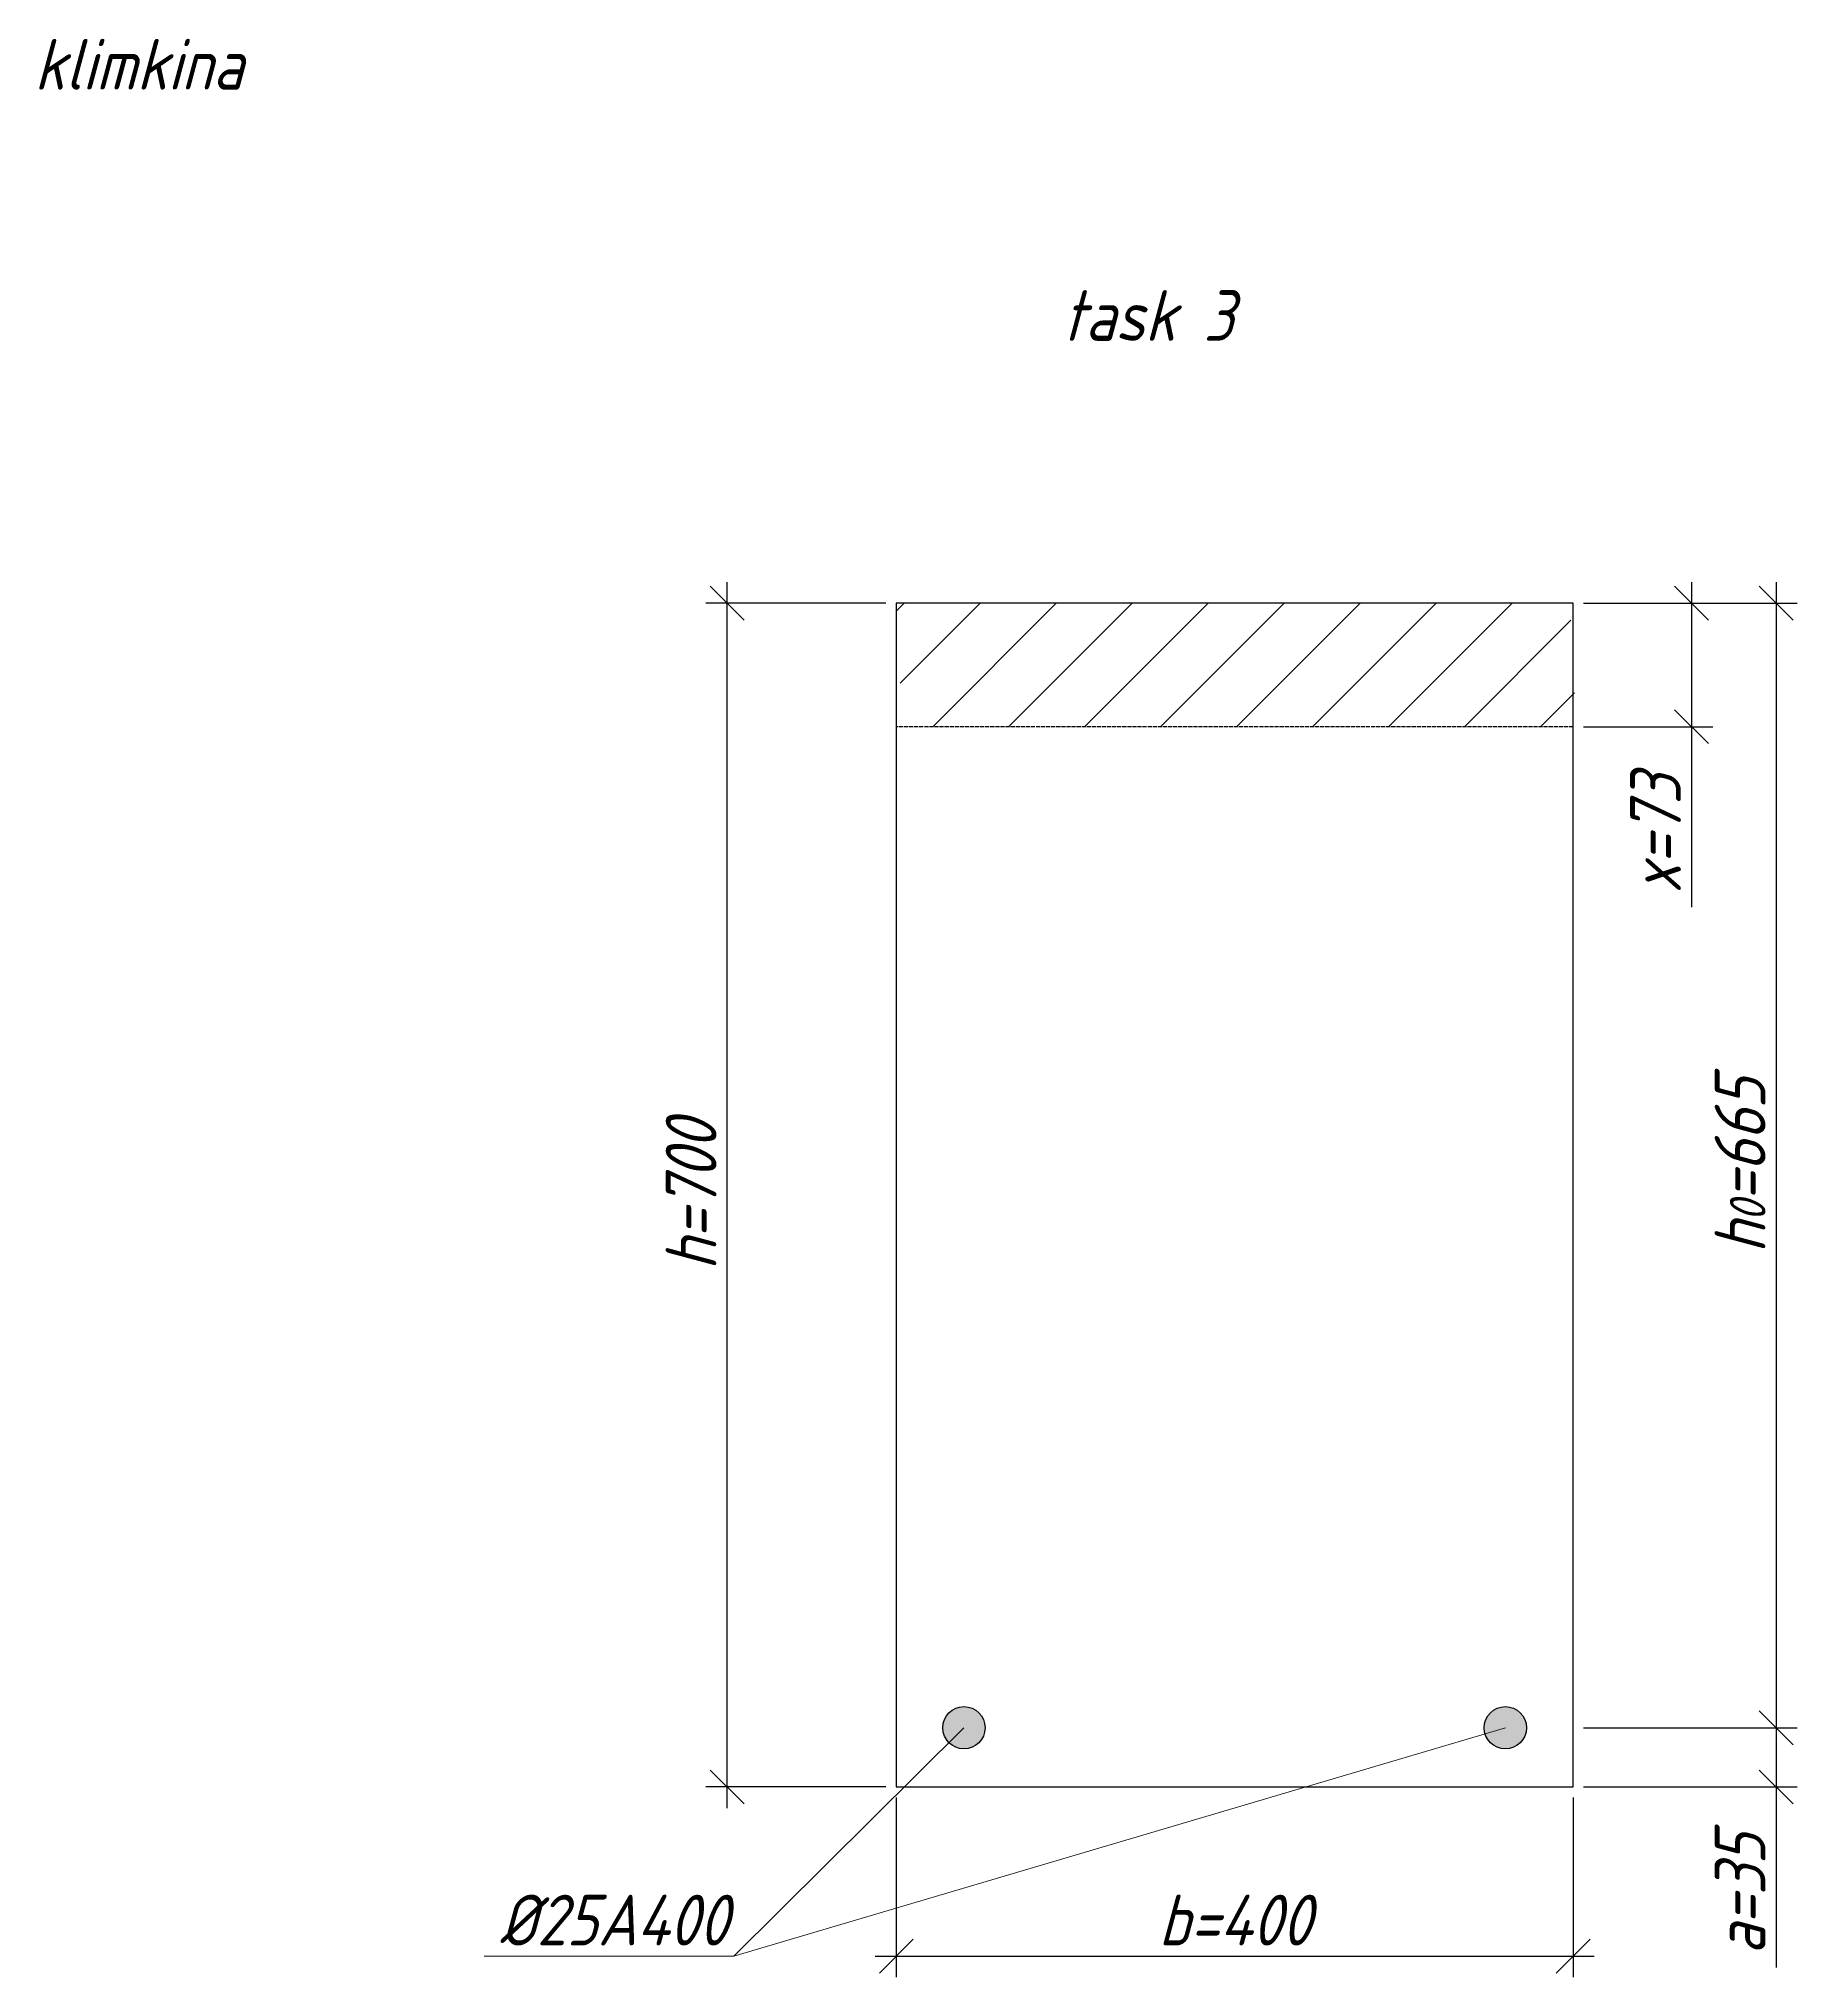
# Model space of a CAD drawing. Header units: millimetres. Extents: x -180 to 58926, y -10791 to 13515.
# Drawn here: x -17 to 1022, y -10766 to -9620 of the extents above; entities that cross this region are included whole.
import ezdxf

# ---------------------------------------------------------------- set-up
doc = ezdxf.new("R2010")
doc.units = ezdxf.units.MM
doc.linetypes.add('ACAD_ISO02W100', pattern=[15, 12, -3])
for name, color, linetype, lineweight in [('basic', 95, 'Continuous', 30), ('hatch', 117, 'ACAD_ISO02W100', 25), ('hatching', 225, 'Continuous', 20), ('size', 45, 'Continuous', 20), ('text', 13, 'Continuous', 20), ('thin', 153, 'Continuous', 18)]:
    doc.layers.add(name, color=color, linetype=linetype, lineweight=lineweight)
doc.styles.add('Structures', font='isocpeur.ttf', dxfattribs={"width": 0.85, "oblique": 15})
doc.dimstyles.new('Structures', dxfattribs={"dimtxt": 3, "dimasz": 2, "dimexe": 1.25, "dimexo": 0.625, "dimtad": 1, "dimtxsty": 'Structures', "dimblk": 'OBLIQUE', "dimcen": 2.5, "dimdle": 1.25, "dimadec": 0, "dimazin": 0, "dimtfac": 1, "dimtmove": 0, "dimatfit": 3, "dimfxl": 1, "dimarcsym": 0})

# ---------------------------------------------------------------- blocks, each defined once
blk = doc.blocks.new('_Oblique')
at = {"color": 0, "linetype": 'ByBlock', "lineweight": -2}
blk.add_line((-0.5, -0.5), (0.5, 0.5), dxfattribs=at)
blk = doc.blocks.new('*D306')
at = {"layer": 'Defpoints', "color": 0, "transparency": 16777216}
for p in [(489.7, -10653.3), (889.7, -10653.3), (889.7, -10753.3)]:
    blk.add_point(p, dxfattribs=at)
at = {"layer": 'size', "color": 0, "lineweight": -2, "transparency": 16777216}
for p, q in [((489.7, -10659.5), (489.7, -10765.8)), ((889.7, -10659.5), (889.7, -10765.8)), ((477.2, -10753.3), (902.2, -10753.3))]:
    blk.add_line(p, q, dxfattribs=at)
at = {"layer": 'size', "color": 0, "lineweight": -2, "transparency": 16777216, "xscale": 20, "yscale": 20, "zscale": 20, "rotation": 180}
blk.add_blockref('_Oblique', (489.7, -10753.3), dxfattribs=at)
at = {"layer": 'size', "color": 0, "lineweight": -2, "transparency": 16777216, "xscale": 20, "yscale": 20, "zscale": 20}
blk.add_blockref('_Oblique', (889.7, -10753.3), dxfattribs=at)
at = {"layer": 'size', "color": 0, "transparency": 16777216, "insert": (689.7, -10732), "char_height": 30, "attachment_point": 5, "style": 'Structures'}
blk.add_mtext('b=400', dxfattribs=at)
blk = doc.blocks.new('*D307')
at = {"layer": 'Defpoints', "color": 0, "transparency": 16777216}
for p in [(389.7, -9953.3), (489.7, -9953.3), (489.7, -10653.3)]:
    blk.add_point(p, dxfattribs=at)
at = {"layer": 'size', "color": 0, "lineweight": -2, "transparency": 16777216}
for p, q in [((389.7, -10665.8), (389.7, -9940.8)), ((483.4, -9953.3), (377.2, -9953.3)), ((483.4, -10653.3), (377.2, -10653.3))]:
    blk.add_line(p, q, dxfattribs=at)
at = {"layer": 'size', "color": 0, "lineweight": -2, "transparency": 16777216, "xscale": 20, "yscale": 20, "zscale": 20}
for p, rotation in [((389.7, -9953.3), 90), ((389.7, -10653.3), 270)]:
    blk.add_blockref('_Oblique', p, dxfattribs=dict(at, rotation=rotation))
at = {"layer": 'size', "color": 0, "transparency": 16777216, "insert": (368.4, -10303.3), "char_height": 30, "attachment_point": 5, "rotation": 90, "style": 'Structures'}
blk.add_mtext('h=700', dxfattribs=at)
blk = doc.blocks.new('*D308')
at = {"layer": 'Defpoints', "color": 0, "transparency": 16777216}
for p in [(889.7, -9953.3), (889.7, -10618.3), (1009.7, -10618.3)]:
    blk.add_point(p, dxfattribs=at)
at = {"layer": 'size', "color": 0, "lineweight": -2, "transparency": 16777216}
for p, q in [((1009.7, -9940.8), (1009.7, -10630.8)), ((895.9, -9953.3), (1022.2, -9953.3)), ((895.9, -10618.3), (1022.2, -10618.3))]:
    blk.add_line(p, q, dxfattribs=at)
at = {"layer": 'size', "color": 0, "lineweight": -2, "transparency": 16777216, "xscale": 20, "yscale": 20, "zscale": 20}
for p, rotation in [((1009.7, -9953.3), 90), ((1009.7, -10618.3), 270)]:
    blk.add_blockref('_Oblique', p, dxfattribs=dict(at, rotation=rotation))
at = {"layer": 'size', "color": 0, "transparency": 16777216, "insert": (988.4, -10285.8), "char_height": 30, "attachment_point": 5, "rotation": 90, "style": 'Structures'}
blk.add_mtext('h{\\H0.7x;\\S^ 0;}=665', dxfattribs=at)
blk = doc.blocks.new('*D309')
at = {"layer": 'Defpoints', "color": 0, "transparency": 16777216}
for p in [(889.7, -10618.3), (889.7, -10653.3), (1009.7, -10653.3)]:
    blk.add_point(p, dxfattribs=at)
at = {"layer": 'size', "color": 0, "lineweight": -2, "transparency": 16777216}
for p, q in [((1009.7, -10605.8), (1009.7, -10653.3)), ((895.9, -10618.3), (1022.2, -10618.3)), ((895.9, -10653.3), (1022.2, -10653.3)), ((1009.7, -10653.3), (1009.7, -10760.1))]:
    blk.add_line(p, q, dxfattribs=at)
at = {"layer": 'size', "color": 0, "lineweight": -2, "transparency": 16777216, "xscale": 20, "yscale": 20, "zscale": 20}
for p, rotation in [((1009.7, -10618.3), 90), ((1009.7, -10653.3), 270)]:
    blk.add_blockref('_Oblique', p, dxfattribs=dict(at, rotation=rotation))
at = {"layer": 'size', "color": 0, "transparency": 16777216, "insert": (988.4, -10716.7), "char_height": 30, "attachment_point": 5, "rotation": 90, "style": 'Structures'}
blk.add_mtext('a=35', dxfattribs=at)
blk = doc.blocks.new('*D310')
at = {"layer": 'Defpoints', "color": 0, "transparency": 16777216}
for p in [(889.7, -9953.3), (889.7, -10026.3), (959.7, -10026.3)]:
    blk.add_point(p, dxfattribs=at)
at = {"layer": 'size', "color": 0, "lineweight": -2, "transparency": 16777216}
for p, q in [((959.7, -9940.8), (959.7, -10026.3)), ((895.9, -9953.3), (972.2, -9953.3)), ((895.9, -10026.3), (972.2, -10026.3)), ((959.7, -10026.3), (959.7, -10133.1))]:
    blk.add_line(p, q, dxfattribs=at)
at = {"layer": 'size', "color": 0, "lineweight": -2, "transparency": 16777216, "xscale": 20, "yscale": 20, "zscale": 20}
for p, rotation in [((959.7, -9953.3), 90), ((959.7, -10026.3), 270)]:
    blk.add_blockref('_Oblique', p, dxfattribs=dict(at, rotation=rotation))
at = {"layer": 'size', "color": 0, "transparency": 16777216, "insert": (938.4, -10089.7), "char_height": 30, "attachment_point": 5, "rotation": 90, "style": 'Structures'}
blk.add_mtext('x=73', dxfattribs=at)

msp = doc.modelspace()

# ---------------------------------------------------------------- hatches: boundary and pattern name
at = {"layer": 'basic'}
h = msp.add_hatch(color=256, dxfattribs=at)
h.dxf.hatch_style = 1
h.paths.add_polyline_path([(529.651, -10605.795, 0.41421356), (517.151, -10618.295), (529.651, -10618.295)])
h.paths.add_polyline_path([(529.651, -10605.795), (529.651, -10618.295), (542.151, -10618.295, 0.41421356)])
h.paths.add_polyline_path([(542.151, -10618.295), (529.651, -10618.295), (529.651, -10630.795, 0.41421356)])
h.paths.add_polyline_path([(529.651, -10618.295), (517.151, -10618.295, 0.41421356), (529.651, -10630.795)])
h = msp.add_hatch(color=256, dxfattribs=at)
h.dxf.hatch_style = 1
h.paths.add_polyline_path([(849.651, -10605.795, -0.41421356), (862.151, -10618.295), (849.651, -10618.295)])
h.paths.add_polyline_path([(849.651, -10605.795), (849.651, -10618.295), (837.151, -10618.295, -0.41421356)])
h.paths.add_polyline_path([(837.151, -10618.295), (849.651, -10618.295), (849.651, -10630.795, -0.41421356)])
h.paths.add_polyline_path([(849.651, -10618.295), (862.151, -10618.295, -0.41421356), (849.651, -10630.795)])
at = {"layer": 'hatching'}
h = msp.add_hatch(dxfattribs=at)
h.set_pattern_fill('ANSI31', color=256, scale=10)
h.set_pattern_definition([(45, (-707.903, -10886.166), (-22.45064, 22.45064), [])])
h.paths.add_polyline_path([(887.9, -9953.295), (489.651, -9953.295), (493.153, -10026.295), (891.402, -10026.295)])

# ---------------------------------------------------------------- linework, layer by layer
at = {"layer": 'basic'}
for p, q in [((889.651, -9953.295), (489.651, -9953.295)), ((489.651, -9953.295), (489.651, -10653.295)), ((889.651, -10653.295), (889.651, -9953.295)), ((489.651, -10653.295), (889.651, -10653.295))]:
    msp.add_line(p, q, dxfattribs=at)
for centre in [(529.651, -10618.295), (849.651, -10618.295)]:
    msp.add_circle(centre, 12.5, dxfattribs=at)
at = {"layer": 'hatch', "ltscale": 0.2}
msp.add_line((889.651, -10026.295), (489.651, -10026.295), dxfattribs=at)
at = {"layer": 'thin'}
for p, q in [((529.651, -10618.295), (393.622, -10753.295)), ((393.622, -10753.295), (849.651, -10618.295)), ((393.622, -10753.295), (246.186, -10753.295))]:
    msp.add_line(p, q, dxfattribs=at)

# ---------------------------------------------------------------- texts
at = {"layer": 'text', "char_height": 30, "width": 137.52879, "attachment_point": 5, "style": 'Structures'}
for s, insert in [('klimkina', (41.829, -9634.602)), ('task 3', (638.593, -9783.128)), ('%%C25A400', (322.69, -10732.032))]:
    msp.add_mtext(s, dxfattribs=dict(at, insert=insert))

# ---------------------------------------------------------------- dimensions: what is measured, and where the dimension line sits
at = {"layer": 'size'}
for base, p1, p2, text, picture, middle in [((389.651, -9953.295), (489.651, -10653.295), (489.651, -9953.295), 'h=<>', '*D307', (368.401, -10303.295)), ((1009.651, -10618.295), (889.651, -9953.295), (889.651, -10618.295), 'h{\\H0.7x;\\S^ 0;}=<>', '*D308', (988.401, -10285.795)), ((959.651, -10026.295), (889.651, -9953.295), (889.651, -10026.295), 'x=<>', '*D310', (938.401, -10089.714)), ((1009.651, -10653.295), (889.651, -10618.295), (889.651, -10653.295), 'a=<>', '*D309', (988.401, -10716.714))]:
    dim = msp.add_linear_dim(base=base, p1=p1, p2=p2, angle=90, text=text, dimstyle='Structures', dxfattribs=at)
    dim.commit()
    dim.dimension.update_dxf_attribs({"geometry": picture, "text_midpoint": middle})
dim = msp.add_linear_dim(base=(889.651, -10753.295), p1=(489.651, -10653.295), p2=(889.651, -10653.295), text='b=<>', dimstyle='Structures', dxfattribs=at)
dim.commit()
dim.dimension.update_dxf_attribs({"geometry": '*D306', "text_midpoint": (689.651, -10732.045)})

doc.saveas('drawing.dxf')
